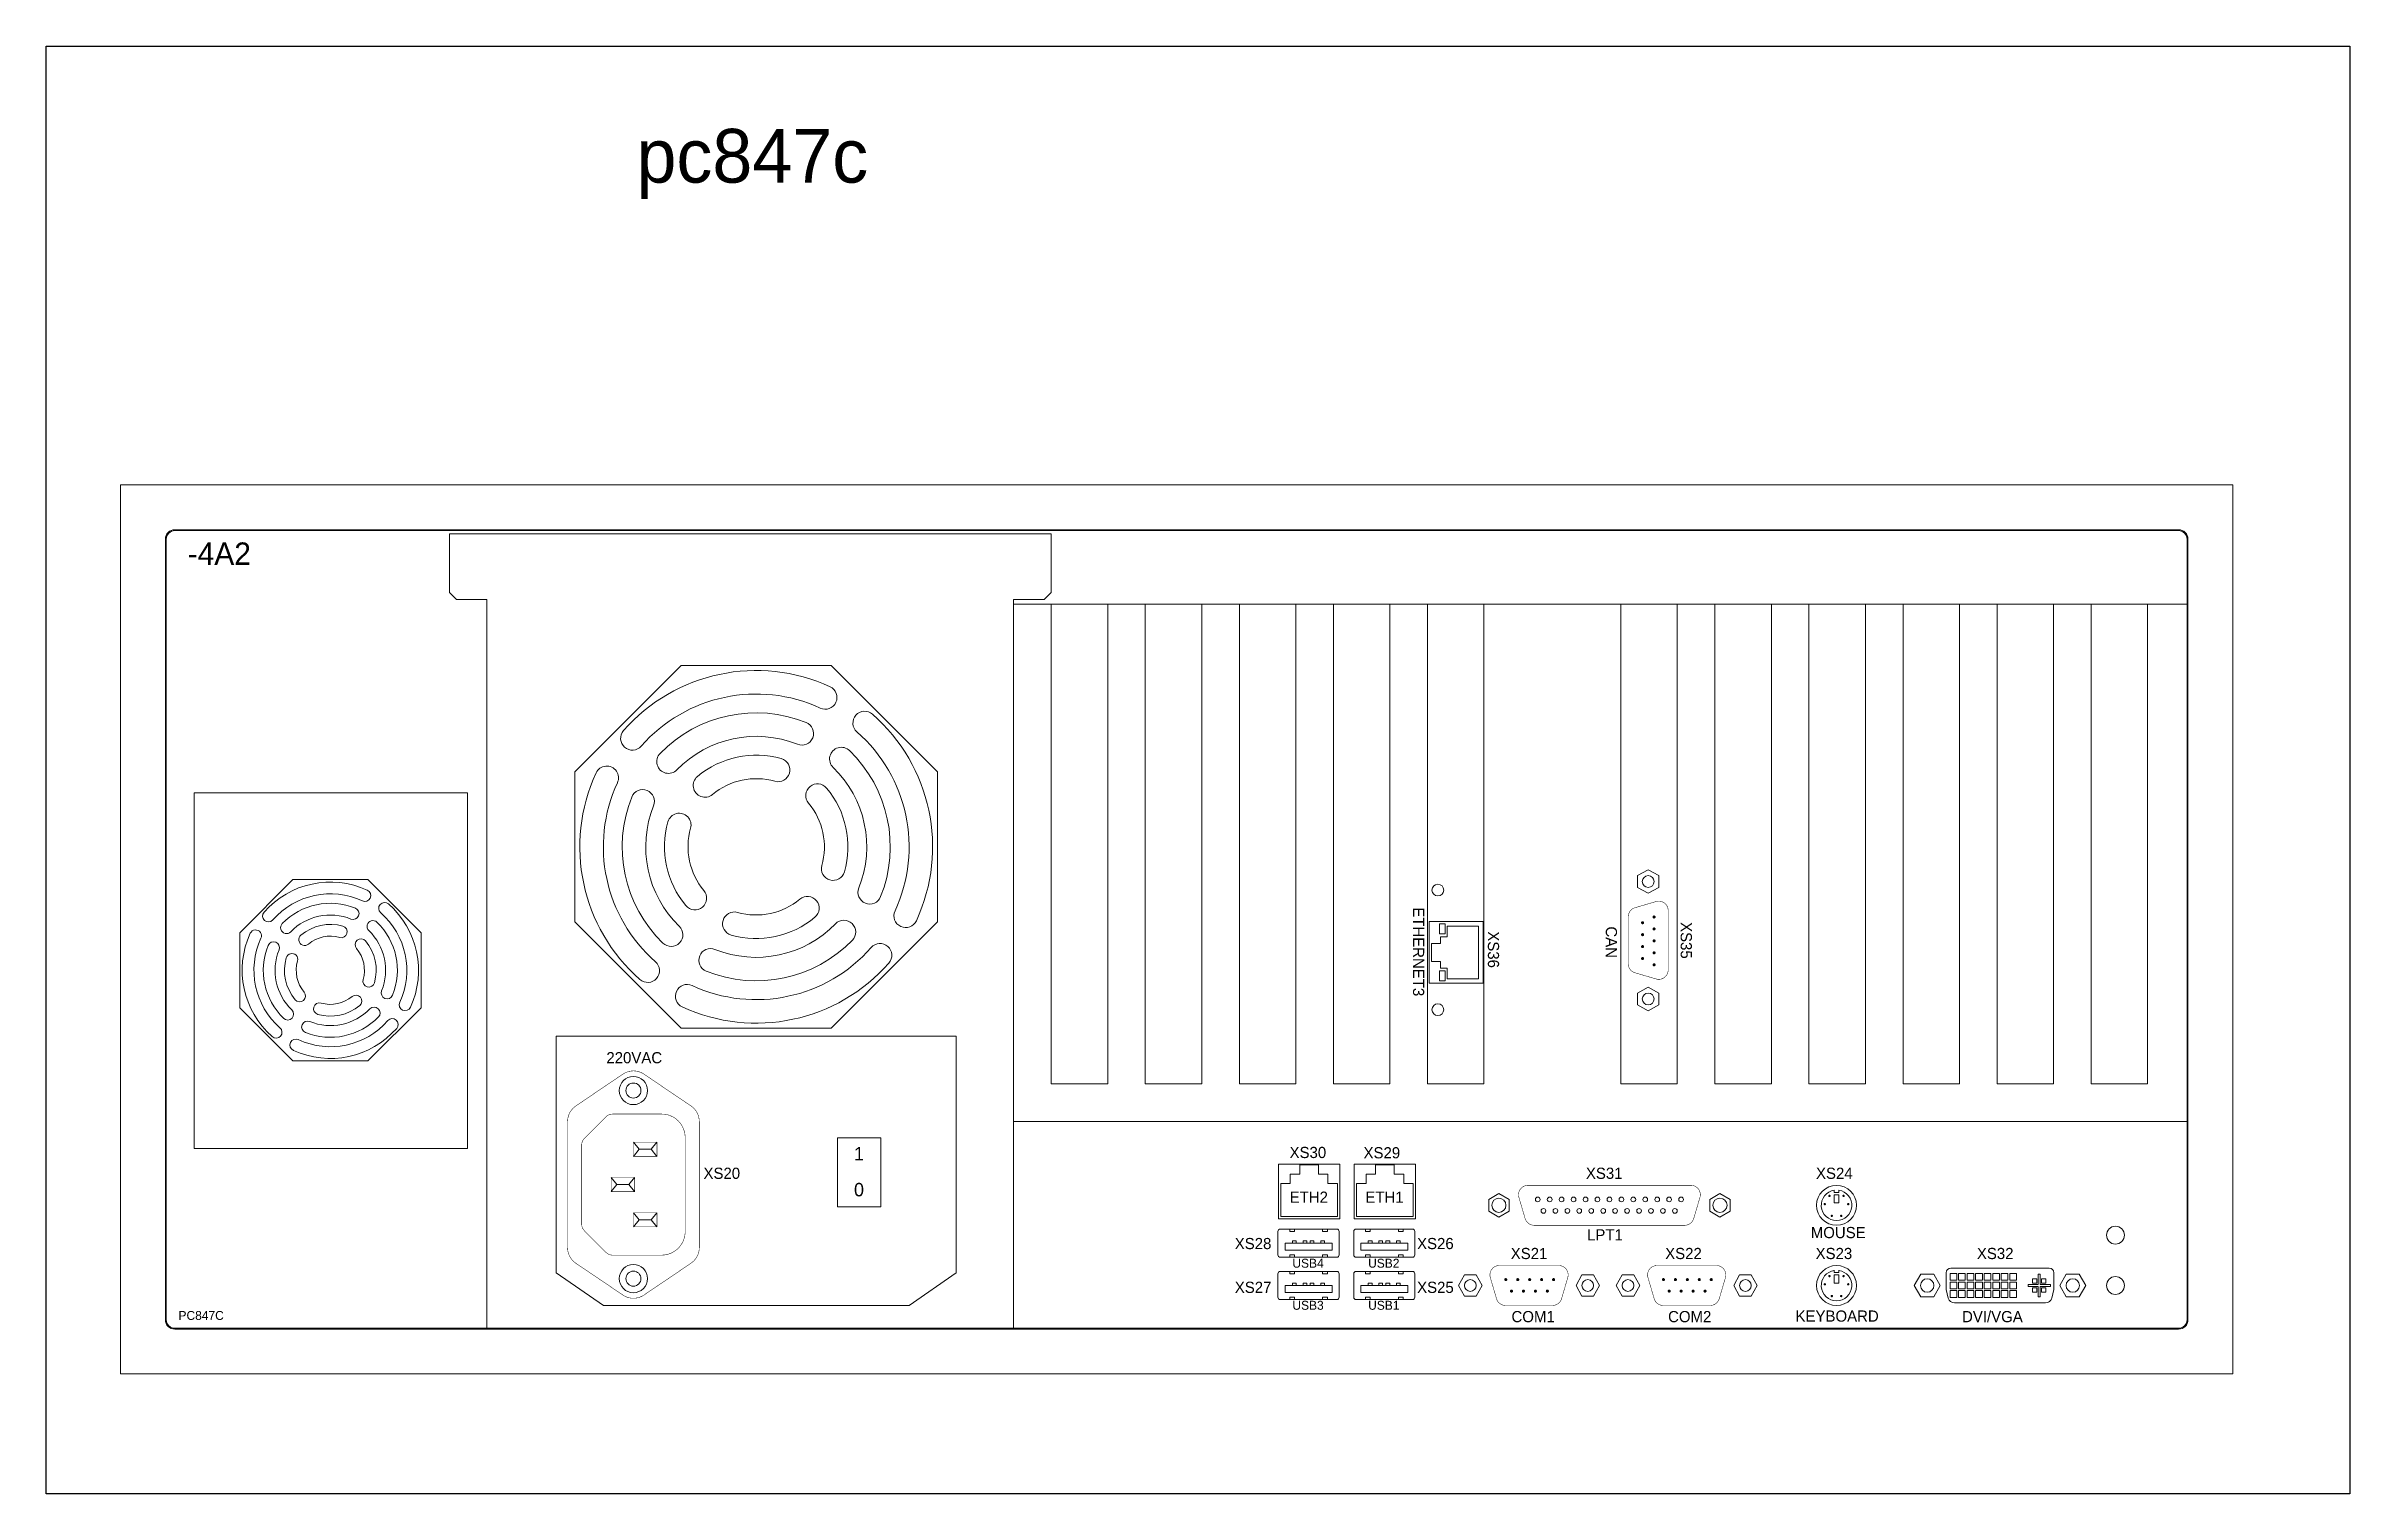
# Model space of a CAD drawing. Extents: x -2364 to 9601, y -871 to 1549.
# Drawn here: x 72 to 586, y 39 to 362 of the extents above; entities that cross this region are included whole.
import ezdxf

# ---------------------------------------------------------------- set-up
doc = ezdxf.new("R2010")
doc.units = 0
doc.layers.get('0').update_dxf_attribs({"linetype": 'CONTINUOUS'})
doc.layers.add('NRS', color=1, linetype='CONTINUOUS')

msp = doc.modelspace()

# ---------------------------------------------------------------- texts
at = {"color": 7, "lineweight": 13}
for s, height, p in [('-4A2', 5, (103.29072, 246.40327)), ('1', 3, (252.08264, 113.38367)), ('0', 3, (252.08264, 105.35981)), ('PC847C', 2, (101.249, 77.75297))]:
    msp.add_text(s, height=height, dxfattribs=at).set_placement(p)
at = {"insert": (203.50562, 343.76837), "char_height": 12, "attachment_point": 1}
msp.add_mtext_dynamic_manual_height_columns('pc847c', width=316.0494085, gutter_width=25, heights=[0], dxfattribs=at)
at = {"layer": 'NRS', "color": 7, "lineweight": 13}
for s, p in [('ETHERNET3', (376.9032, 169.92213)), ('CAN', (419.95412, 165.65325)), ('XS35', (436.67501, 166.61416)), ('XS36', (393.62409, 164.55302))]:
    msp.add_text(s, height=2.5, rotation=270, dxfattribs=at).set_placement(p)
for s, height, p in [('220VAC', 2.5, (196.79076, 135.07784)), ('XS30', 2.5, (349.34162, 113.91224)), ('XS29', 2.5, (365.85644, 113.8465)), ('XS20', 2.5, (218.47411, 109.26193)), ('XS31', 2.5, (415.51336, 109.26193)), ('XS24', 2.5, (466.89421, 109.26193)), ('ETH2', 2.5, (349.36515, 103.92385)), ('ETH1', 2.5, (366.27473, 103.92385)), ('LPT1', 2.5, (415.76944, 95.51807)), ('MOUSE', 2.5, (465.72618, 96.02302)), ('XS28', 2.5, (337.1025, 93.56899)), ('XS26', 2.5, (377.8125, 93.56899)), ('XS21', 2.5, (398.727, 91.35159)), ('XS22', 2.5, (433.21439, 91.35159)), ('XS23', 2.5, (466.80321, 91.35159)), ('XS32', 2.5, (502.81667, 91.35159)), ('USB4', 2, (349.97526, 89.4247)), ('USB2', 2, (366.88484, 89.4247)), ('XS27', 2.5, (337.11216, 83.78894)), ('XS25', 2.5, (377.82216, 83.78894)), ('USB3', 2, (349.97913, 80.02967)), ('USB1', 2, (366.88871, 80.02967)), ('COM1', 2.5, (398.90014, 77.24729)), ('COM2', 2.5, (433.86618, 77.24729)), ('KEYBOARD', 2.5, (462.32083, 77.37091)), ('DVI/VGA', 2.5, (499.50367, 77.24729))]:
    msp.add_text(s, height=height, dxfattribs=at).set_placement(p)

# ---------------------------------------------------------------- linework, layer by layer
at = {"color": 7, "lineweight": 13}
for p, q in [((98.31665, 252.14885), (98.31665, 77.79763)), ((98.31665, 252.14885), (98.31665, 251.02225)), ((98.52671, 252.14885), (98.52671, 77.79763)), ((547.84872, 254.24947), (100.41726, 254.24947)), ((547.84872, 254.03941), (100.41726, 254.03941)), ((161.72538, 240.23148), (161.72538, 253.33533)), ((161.72538, 253.33533), (296.1139, 253.33533)), ((296.1139, 240.23148), (296.1139, 253.33533)), ((549.73928, 77.79763), (549.73928, 252.14885)), ((549.94934, 77.79763), (549.94934, 252.14885)), ((163.30341, 238.69612), (161.72538, 240.23148)), ((170.12111, 238.69612), (163.30341, 238.69612)), ((170.12111, 238.69612), (170.12111, 75.90707)), ((287.71817, 237.60562), (287.71817, 238.69612)), ((287.71817, 238.69612), (294.53587, 238.69612)), ((287.71817, 237.60562), (549.73928, 237.60562)), ((287.71817, 237.60562), (287.71817, 130.47414)), ((287.71817, 237.60562), (287.71817, 130.47414)), ((287.71817, 237.60562), (287.71817, 75.90707)), ((294.53587, 238.69612), (296.1139, 240.23148)), ((296.12064, 237.60562), (296.12064, 130.47414)), ((308.72434, 237.60562), (308.72434, 130.47414)), ((308.72434, 237.60562), (308.72434, 130.47414)), ((317.12681, 237.60562), (317.12681, 130.47414)), ((329.73052, 237.60562), (329.73052, 130.47414)), ((329.73052, 237.60562), (329.73052, 130.47414)), ((338.13298, 237.60562), (338.13298, 130.47414)), ((350.73669, 237.60562), (350.73669, 130.47414)), ((350.73669, 237.60562), (350.73669, 130.47414)), ((359.13916, 237.60562), (359.13916, 130.47414)), ((525.69123, 237.60562), (366.34454, 237.60562)), ((371.74286, 237.60562), (371.74286, 130.47414)), ((371.74286, 237.60562), (371.74286, 130.47414)), ((380.14533, 237.60562), (380.14533, 130.47414)), ((392.74903, 237.60562), (392.74903, 130.47414)), ((392.74903, 237.60562), (392.74903, 130.47414)), ((423.31038, 237.60562), (423.31038, 130.47414)), ((423.31038, 237.60562), (423.31038, 130.47414)), ((435.91408, 237.60562), (435.91408, 130.47414)), ((435.91408, 237.60562), (435.91408, 130.47414)), ((435.91408, 237.60562), (435.91408, 130.47414)), ((435.91408, 237.60562), (435.91408, 130.47414)), ((444.31655, 237.60562), (444.31655, 130.47414)), ((456.92025, 237.60562), (456.92025, 130.47414)), ((456.92025, 237.60562), (456.92025, 130.47414)), ((465.32272, 237.60562), (465.32272, 130.47414)), ((477.92642, 237.60562), (477.92642, 130.47414)), ((477.92642, 237.60562), (477.92642, 130.47414)), ((486.32889, 237.60562), (486.32889, 130.47414)), ((498.9326, 237.60562), (498.9326, 130.47414)), ((498.9326, 237.60562), (498.9326, 130.47414)), ((507.33506, 237.60562), (507.33506, 130.47414)), ((519.93877, 237.60562), (519.93877, 130.47414)), ((528.34124, 237.60562), (528.34124, 130.47414)), ((540.94494, 237.60562), (540.94494, 130.47414)), ((189.75937, 200.19372), (213.47645, 223.9108)), ((213.47645, 223.9108), (247.01745, 223.9108)), ((247.01745, 223.9108), (270.73453, 200.19372)), ((189.75937, 166.65271), (189.75937, 200.19372)), ((270.73453, 200.19372), (270.73453, 166.65271)), ((114.9079, 164.23549), (126.76644, 176.09403)), ((126.76644, 176.09403), (143.53694, 176.09403)), ((143.53694, 176.09403), (155.39548, 164.23549)), ((427.06157, 176.9855), (429.42215, 178.29694)), ((427.06157, 174.36262), (427.06157, 176.9855)), ((429.42215, 178.29694), (431.78274, 176.9855)), ((431.78274, 176.9855), (431.78274, 174.36262)), ((429.42215, 173.05119), (427.06157, 174.36262)), ((431.78274, 174.36262), (429.42215, 173.05119)), ((213.47645, 142.93564), (189.75937, 166.65271)), ((270.73453, 166.65271), (247.01745, 142.93564)), ((380.53844, 166.72078), (380.53844, 152.97078)), ((392.53844, 166.72078), (380.53844, 166.72078)), ((382.83559, 163.97078), (382.83559, 166.22078)), ((382.83559, 166.22078), (384.08559, 166.22078)), ((384.08559, 166.22078), (384.08559, 163.97078)), ((384.53844, 165.72078), (384.53844, 163.34578)), ((391.53844, 165.72078), (384.53844, 165.72078)), ((391.53844, 165.72078), (391.53844, 153.97078)), ((392.53844, 166.72078), (392.53844, 152.97078)), ((114.9079, 147.46499), (114.9079, 164.23549)), ((155.39548, 164.23549), (155.39548, 147.46499)), ((381.03844, 161.84578), (381.03844, 157.84578)), ((381.03844, 161.84578), (383.03844, 161.84578)), ((384.08559, 163.97078), (382.83559, 163.97078)), ((383.03844, 163.34578), (384.53844, 163.34578)), ((383.03844, 163.34578), (383.03844, 161.84578)), ((381.03844, 157.84578), (383.03844, 157.84578)), ((384.08559, 155.72078), (382.83559, 155.72078)), ((382.83559, 155.72078), (382.83559, 153.47078)), ((383.03844, 157.84578), (383.03844, 156.34578)), ((383.03844, 156.34578), (384.53844, 156.34578)), ((384.08559, 153.47078), (384.08559, 155.72078)), ((384.53844, 156.34578), (384.53844, 153.97078)), ((392.53844, 152.97078), (380.53844, 152.97078)), ((382.83559, 153.47078), (384.08559, 153.47078)), ((391.53844, 153.97078), (384.53844, 153.97078)), ((427.06157, 150.75675), (429.42215, 152.06818)), ((427.06157, 148.13387), (427.06157, 150.75675)), ((429.42215, 152.06818), (431.78274, 150.75675)), ((431.78274, 150.75675), (431.78274, 148.13387)), ((126.76644, 135.60645), (114.9079, 147.46499)), ((155.39548, 147.46499), (143.53694, 135.60645)), ((429.42215, 146.82243), (427.06157, 148.13387)), ((431.78274, 148.13387), (429.42215, 146.82243)), ((185.60884, 88.25397), (185.60884, 141.14425)), ((274.88507, 141.14425), (185.60884, 141.14425)), ((247.01745, 142.93564), (213.47645, 142.93564)), ((274.88507, 88.25397), (274.88507, 141.14425)), ((143.53694, 135.60645), (126.76644, 135.60645)), ((308.72434, 130.47414), (296.12064, 130.47414)), ((329.73052, 130.47414), (317.12681, 130.47414)), ((350.73669, 130.47414), (338.13298, 130.47414)), ((371.74286, 130.47414), (359.13916, 130.47414)), ((392.74903, 130.47414), (380.14533, 130.47414)), ((435.91408, 130.47414), (423.31038, 130.47414)), ((456.92025, 130.47414), (444.31655, 130.47414)), ((477.92642, 130.47414), (465.32272, 130.47414)), ((498.9326, 130.47414), (486.32889, 130.47414)), ((519.93877, 130.47414), (507.33506, 130.47414)), ((540.94494, 130.47414), (528.34124, 130.47414)), ((549.73928, 122.07168), (287.71817, 122.07168)), ((202.82846, 117.43973), (204.12517, 115.86426)), ((204.12517, 115.86426), (202.82846, 114.2888)), ((206.78329, 115.86426), (204.12517, 115.86426)), ((208.08, 117.43973), (206.78329, 115.86426)), ((206.78329, 115.86426), (208.08, 114.2888)), ((197.83949, 109.56241), (199.1362, 107.98695)), ((203.09104, 109.56241), (201.79432, 107.98695)), ((346.88371, 112.53785), (346.88371, 100.34208)), ((346.88371, 112.53785), (360.53772, 112.53785)), ((347.40886, 100.86723), (347.40886, 108.21939)), ((347.40886, 108.21939), (349.50948, 108.21939)), ((349.50948, 108.21939), (349.50948, 110.32001)), ((349.50948, 110.32001), (351.61009, 110.32001)), ((351.61009, 112.42063), (355.81133, 112.42063)), ((351.61009, 110.32001), (351.61009, 112.42063)), ((355.81133, 112.42063), (355.81133, 110.32001)), ((355.81133, 110.32001), (357.91195, 110.32001)), ((357.91195, 110.32001), (357.91195, 108.21939)), ((357.91195, 108.21939), (360.01256, 108.21939)), ((360.01256, 108.21939), (360.01256, 100.86723)), ((360.53772, 100.34208), (360.53772, 112.53785)), ((363.79329, 112.53785), (363.79329, 100.34208)), ((363.79329, 112.53785), (377.4473, 112.53785)), ((364.31844, 108.21939), (366.41906, 108.21939)), ((364.31844, 100.86723), (364.31844, 108.21939)), ((366.41906, 110.32001), (368.51967, 110.32001)), ((366.41906, 108.21939), (366.41906, 110.32001)), ((368.51967, 110.32001), (368.51967, 112.42063)), ((368.51967, 112.42063), (372.72091, 112.42063)), ((372.72091, 112.42063), (372.72091, 110.32001)), ((372.72091, 110.32001), (374.82153, 110.32001)), ((374.82153, 110.32001), (374.82153, 108.21939)), ((374.82153, 108.21939), (376.92214, 108.21939)), ((376.92214, 108.21939), (376.92214, 100.86723)), ((377.4473, 100.34208), (377.4473, 112.53785)), ((199.1362, 107.98695), (197.83949, 106.41149)), ((201.79432, 107.98695), (199.1362, 107.98695)), ((201.79432, 107.98695), (203.09104, 106.41149)), ((393.8071, 104.67339), (396.08108, 105.98628)), ((393.8071, 102.04762), (393.8071, 104.67339)), ((396.08108, 105.98628), (398.35507, 104.67339)), ((398.35507, 104.67339), (398.35507, 102.04762)), ((443.1716, 104.67339), (445.44558, 105.98628)), ((443.1716, 102.04762), (443.1716, 104.67339)), ((445.44558, 105.98628), (447.71957, 104.67339)), ((447.71957, 104.67339), (447.71957, 102.04762)), ((470.95079, 106.77024), (470.95079, 106.24567)), ((470.95079, 106.24567), (471.99994, 106.24567)), ((470.95079, 103.88508), (470.95079, 105.72109)), ((470.95079, 105.72109), (471.99994, 105.72109)), ((471.99994, 103.88508), (470.95079, 103.88508)), ((471.99994, 106.24567), (471.99994, 106.77024)), ((471.99994, 105.72109), (471.99994, 103.88508)), ((202.82846, 101.6851), (204.12517, 100.10963)), ((204.12517, 100.10963), (202.82846, 98.53417)), ((206.78329, 100.10963), (204.12517, 100.10963)), ((208.08, 101.6851), (206.78329, 100.10963)), ((206.78329, 100.10963), (208.08, 98.53417)), ((346.88371, 100.34208), (360.53772, 100.34208)), ((347.27382, 98.05488), (359.87854, 98.05488)), ((360.01256, 100.86723), (347.40886, 100.86723)), ((349.37461, 97.52969), (349.37461, 98.05488)), ((350.425, 97.52969), (350.425, 98.05488)), ((356.72736, 98.05488), (356.72736, 97.52969)), ((357.77775, 98.05488), (357.77775, 97.52969)), ((363.79329, 100.34208), (377.4473, 100.34208)), ((364.1834, 98.05488), (376.78812, 98.05488)), ((376.92214, 100.86723), (364.31844, 100.86723)), ((366.28419, 97.52969), (366.28419, 98.05488)), ((367.33458, 97.52969), (367.33458, 98.05488)), ((373.63694, 98.05488), (373.63694, 97.52969)), ((374.68733, 98.05488), (374.68733, 97.52969)), ((396.08108, 100.73473), (393.8071, 102.04762)), ((398.35507, 102.04762), (396.08108, 100.73473)), ((445.44558, 100.73473), (443.1716, 102.04762)), ((447.71957, 102.04762), (445.44558, 100.73473)), ((346.74862, 92.27772), (346.74862, 97.52969)), ((358.82815, 94.9037), (348.32421, 94.9037)), ((348.32421, 94.9037), (348.32421, 93.32811)), ((348.32421, 93.32811), (358.82815, 93.32811)), ((349.37461, 97.52969), (350.425, 97.52969)), ((350.84516, 95.4289), (350.00484, 95.4289)), ((350.00484, 95.4289), (350.00484, 94.9037)), ((350.84516, 95.4289), (350.84516, 94.9037)), ((353.20854, 95.4289), (352.36823, 95.4289)), ((352.36823, 95.4289), (352.36823, 94.9037)), ((353.20854, 95.4289), (353.20854, 94.9037)), ((353.94382, 94.9037), (353.94382, 95.4289)), ((354.78413, 95.4289), (353.94382, 95.4289)), ((354.78413, 94.9037), (354.78413, 95.4289)), ((356.3072, 94.9037), (356.3072, 95.4289)), ((357.14752, 95.4289), (356.3072, 95.4289)), ((356.72736, 97.52969), (357.77775, 97.52969)), ((357.14752, 94.9037), (357.14752, 95.4289)), ((358.82815, 93.32811), (358.82815, 94.9037)), ((360.40373, 97.52969), (360.40373, 92.27772)), ((363.6582, 92.27772), (363.6582, 97.52969)), ((365.23379, 94.9037), (365.23379, 93.32811)), ((375.73773, 94.9037), (365.23379, 94.9037)), ((365.23379, 93.32811), (375.73773, 93.32811)), ((366.28419, 97.52969), (367.33458, 97.52969)), ((367.75474, 95.4289), (366.91442, 95.4289)), ((366.91442, 95.4289), (366.91442, 94.9037)), ((367.75474, 95.4289), (367.75474, 94.9037)), ((370.11812, 95.4289), (369.27781, 95.4289)), ((369.27781, 95.4289), (369.27781, 94.9037)), ((370.11812, 95.4289), (370.11812, 94.9037)), ((370.8534, 94.9037), (370.8534, 95.4289)), ((371.69371, 95.4289), (370.8534, 95.4289)), ((371.69371, 94.9037), (371.69371, 95.4289)), ((373.21678, 94.9037), (373.21678, 95.4289)), ((374.0571, 95.4289), (373.21678, 95.4289)), ((373.63694, 97.52969), (374.68733, 97.52969)), ((374.0571, 94.9037), (374.0571, 95.4289)), ((375.73773, 93.32811), (375.73773, 94.9037)), ((377.31331, 97.52969), (377.31331, 92.27772)), ((185.60884, 88.25397), (196.11192, 80.94855)), ((274.88507, 88.25397), (264.38198, 80.94855)), ((346.74862, 82.82418), (346.74862, 88.07615)), ((359.87854, 91.75252), (347.27382, 91.75252)), ((347.27382, 88.60134), (359.87854, 88.60134)), ((349.37461, 91.75252), (349.37461, 92.27772)), ((350.425, 92.27772), (349.37461, 92.27772)), ((349.37461, 88.07615), (349.37461, 88.60134)), ((349.37461, 88.07615), (350.425, 88.07615)), ((350.425, 91.75252), (350.425, 92.27772)), ((350.425, 88.07615), (350.425, 88.60134)), ((357.77775, 92.27772), (356.72736, 92.27772)), ((356.72736, 92.27772), (356.72736, 91.75252)), ((356.72736, 88.60134), (356.72736, 88.07615)), ((356.72736, 88.07615), (357.77775, 88.07615)), ((357.77775, 92.27772), (357.77775, 91.75252)), ((357.77775, 88.60134), (357.77775, 88.07615)), ((360.40373, 88.07615), (360.40373, 82.82418)), ((363.6582, 82.82418), (363.6582, 88.07615)), ((376.78812, 91.75252), (364.1834, 91.75252)), ((364.1834, 88.60134), (376.78812, 88.60134)), ((366.28419, 91.75252), (366.28419, 92.27772)), ((367.33458, 92.27772), (366.28419, 92.27772)), ((366.28419, 88.07615), (366.28419, 88.60134)), ((366.28419, 88.07615), (367.33458, 88.07615)), ((367.33458, 91.75252), (367.33458, 92.27772)), ((367.33458, 88.07615), (367.33458, 88.60134)), ((373.63694, 92.27772), (373.63694, 91.75252)), ((374.68733, 92.27772), (373.63694, 92.27772)), ((373.63694, 88.60134), (373.63694, 88.07615)), ((373.63694, 88.07615), (374.68733, 88.07615)), ((374.68733, 92.27772), (374.68733, 91.75252)), ((374.68733, 88.60134), (374.68733, 88.07615)), ((377.31331, 88.07615), (377.31331, 82.82418)), ((387.07739, 85.45017), (388.38883, 87.81075)), ((388.38883, 87.81075), (391.0117, 87.81075)), ((391.0117, 87.81075), (392.32314, 85.45017)), ((413.30614, 85.45017), (414.61758, 87.81075)), ((414.61758, 87.81075), (417.24046, 87.81075)), ((417.24046, 87.81075), (418.5519, 85.45017)), ((422.2847, 85.45017), (423.59613, 87.81075)), ((423.59613, 87.81075), (426.21901, 87.81075)), ((426.21901, 87.81075), (427.53045, 85.45017)), ((448.51345, 85.45017), (449.82489, 87.81075)), ((449.82489, 87.81075), (452.44776, 87.81075)), ((452.44776, 87.81075), (453.7592, 85.45017)), ((470.95079, 88.8599), (470.95079, 88.33533)), ((470.95079, 88.33533), (471.99994, 88.33533)), ((470.95079, 87.81075), (471.99994, 87.81075)), ((470.95079, 85.97474), (470.95079, 87.81075)), ((471.99994, 88.33533), (471.99994, 88.8599)), ((471.99994, 87.81075), (471.99994, 85.97474)), ((490.28783, 87.95017), (488.84445, 85.45017)), ((493.17458, 87.95017), (490.28783, 87.95017)), ((494.61796, 85.45017), (493.17458, 87.95017)), ((495.98121, 84.59017), (495.98121, 88.31017)), ((496.82121, 86.60517), (496.82121, 88.10517)), ((496.82121, 88.10517), (498.32121, 88.10517)), ((496.98121, 89.31017), (518.98121, 89.31017)), ((498.32121, 86.60517), (498.32121, 88.10517)), ((498.72621, 86.60517), (498.72621, 88.10517)), ((498.72621, 88.10517), (500.22621, 88.10517)), ((500.22621, 86.60517), (500.22621, 88.10517)), ((500.63121, 86.60517), (500.63121, 88.10517)), ((500.63121, 88.10517), (502.13121, 88.10517)), ((502.13121, 86.60517), (502.13121, 88.10517)), ((502.53621, 86.60517), (502.53621, 88.10517)), ((502.53621, 88.10517), (504.03621, 88.10517)), ((504.03621, 86.60517), (504.03621, 88.10517)), ((504.44121, 86.60517), (504.44121, 88.10517)), ((504.44121, 88.10517), (505.94121, 88.10517)), ((505.94121, 86.60517), (505.94121, 88.10517)), ((506.34621, 86.60517), (506.34621, 88.10517)), ((506.34621, 88.10517), (507.84621, 88.10517)), ((507.84621, 86.60517), (507.84621, 88.10517)), ((508.25121, 86.60517), (508.25121, 88.10517)), ((508.25121, 88.10517), (509.75121, 88.10517)), ((509.75121, 86.60517), (509.75121, 88.10517)), ((510.15621, 86.60517), (510.15621, 88.10517)), ((510.15621, 88.10517), (511.65621, 88.10517)), ((511.65621, 86.60517), (511.65621, 88.10517)), ((516.48121, 85.70017), (516.48121, 87.95017)), ((516.48121, 87.95017), (516.98121, 87.95017)), ((516.98121, 85.70017), (516.98121, 87.95017)), ((519.98121, 84.59017), (519.98121, 88.31017)), ((521.34445, 85.45017), (522.78783, 87.95017)), ((522.78783, 87.95017), (525.67458, 87.95017)), ((525.67458, 87.95017), (527.11796, 85.45017)), ((358.82815, 85.45017), (348.32421, 85.45017)), ((348.32421, 85.45017), (348.32421, 83.87458)), ((348.32421, 83.87458), (358.82815, 83.87458)), ((349.37461, 82.29899), (349.37461, 82.82418)), ((350.425, 82.82418), (349.37461, 82.82418)), ((350.84516, 85.97536), (350.00484, 85.97536)), ((350.00484, 85.97536), (350.00484, 85.45017)), ((350.425, 82.29899), (350.425, 82.82418)), ((350.84516, 85.97536), (350.84516, 85.45017)), ((353.20854, 85.97536), (352.36823, 85.97536)), ((352.36823, 85.97536), (352.36823, 85.45017)), ((353.20854, 85.97536), (353.20854, 85.45017)), ((353.94382, 85.45017), (353.94382, 85.97536)), ((354.78413, 85.97536), (353.94382, 85.97536)), ((354.78413, 85.45017), (354.78413, 85.97536)), ((356.3072, 85.45017), (356.3072, 85.97536)), ((357.14752, 85.97536), (356.3072, 85.97536)), ((357.77775, 82.82418), (356.72736, 82.82418)), ((356.72736, 82.82418), (356.72736, 82.29899)), ((357.14752, 85.45017), (357.14752, 85.97536)), ((357.77775, 82.82418), (357.77775, 82.29899)), ((358.82815, 83.87458), (358.82815, 85.45017)), ((375.73773, 85.45017), (365.23379, 85.45017)), ((365.23379, 85.45017), (365.23379, 83.87458)), ((365.23379, 83.87458), (375.73773, 83.87458)), ((366.28419, 82.29899), (366.28419, 82.82418)), ((367.33458, 82.82418), (366.28419, 82.82418)), ((367.75474, 85.97536), (366.91442, 85.97536)), ((366.91442, 85.97536), (366.91442, 85.45017)), ((367.33458, 82.29899), (367.33458, 82.82418)), ((367.75474, 85.97536), (367.75474, 85.45017)), ((369.27781, 85.97536), (369.27781, 85.45017)), ((370.11812, 85.97536), (369.27781, 85.97536)), ((370.11812, 85.97536), (370.11812, 85.45017)), ((370.8534, 85.45017), (370.8534, 85.97536)), ((371.69371, 85.97536), (370.8534, 85.97536)), ((371.69371, 85.45017), (371.69371, 85.97536)), ((373.21678, 85.45017), (373.21678, 85.97536)), ((374.0571, 85.97536), (373.21678, 85.97536)), ((374.68733, 82.82418), (373.63694, 82.82418)), ((373.63694, 82.82418), (373.63694, 82.29899)), ((374.0571, 85.45017), (374.0571, 85.97536)), ((374.68733, 82.82418), (374.68733, 82.29899)), ((375.73773, 83.87458), (375.73773, 85.45017)), ((388.38883, 83.08958), (387.07739, 85.45017)), ((391.0117, 83.08958), (388.38883, 83.08958)), ((392.32314, 85.45017), (391.0117, 83.08958)), ((414.61758, 83.08958), (413.30614, 85.45017)), ((417.24046, 83.08958), (414.61758, 83.08958)), ((418.5519, 85.45017), (417.24046, 83.08958)), ((423.59613, 83.08958), (422.2847, 85.45017)), ((426.21901, 83.08958), (423.59613, 83.08958)), ((427.53045, 85.45017), (426.21901, 83.08958)), ((449.82489, 83.08958), (448.51345, 85.45017)), ((452.44776, 83.08958), (449.82489, 83.08958)), ((453.7592, 85.45017), (452.44776, 83.08958)), ((471.99994, 85.97474), (470.95079, 85.97474)), ((488.84445, 85.45017), (490.28783, 82.95017)), ((490.28783, 82.95017), (493.17458, 82.95017)), ((493.17458, 82.95017), (494.61796, 85.45017)), ((495.98121, 84.59017), (496.38932, 82.61582)), ((496.82121, 86.60517), (498.32121, 86.60517)), ((496.82121, 84.70017), (496.82121, 86.20017)), ((496.82121, 86.20017), (498.32121, 86.20017)), ((496.82121, 84.70017), (498.32121, 84.70017)), ((496.82121, 84.29517), (496.82121, 82.79517)), ((496.82121, 84.29517), (498.32121, 84.29517)), ((496.82121, 82.79517), (498.32121, 82.79517)), ((498.32121, 84.70017), (498.32121, 86.20017)), ((498.32121, 84.29517), (498.32121, 82.79517)), ((498.72621, 86.60517), (500.22621, 86.60517)), ((498.72621, 86.20017), (500.22621, 86.20017)), ((498.72621, 84.70017), (498.72621, 86.20017)), ((498.72621, 84.70017), (500.22621, 84.70017)), ((498.72621, 84.29517), (500.22621, 84.29517)), ((498.72621, 84.29517), (498.72621, 82.79517)), ((498.72621, 82.79517), (500.22621, 82.79517)), ((500.22621, 84.70017), (500.22621, 86.20017)), ((500.22621, 84.29517), (500.22621, 82.79517)), ((500.63121, 86.60517), (502.13121, 86.60517)), ((500.63121, 86.20017), (502.13121, 86.20017)), ((500.63121, 84.70017), (500.63121, 86.20017)), ((500.63121, 84.70017), (502.13121, 84.70017)), ((500.63121, 84.29517), (502.13121, 84.29517)), ((500.63121, 84.29517), (500.63121, 82.79517)), ((500.63121, 82.79517), (502.13121, 82.79517)), ((502.13121, 84.70017), (502.13121, 86.20017)), ((502.13121, 84.29517), (502.13121, 82.79517)), ((502.53621, 86.60517), (504.03621, 86.60517)), ((502.53621, 86.20017), (504.03621, 86.20017)), ((502.53621, 84.70017), (502.53621, 86.20017)), ((502.53621, 84.70017), (504.03621, 84.70017)), ((502.53621, 84.29517), (504.03621, 84.29517)), ((502.53621, 84.29517), (502.53621, 82.79517)), ((502.53621, 82.79517), (504.03621, 82.79517)), ((504.03621, 84.70017), (504.03621, 86.20017)), ((504.03621, 84.29517), (504.03621, 82.79517)), ((504.44121, 86.60517), (505.94121, 86.60517)), ((504.44121, 86.20017), (505.94121, 86.20017)), ((504.44121, 84.70017), (504.44121, 86.20017)), ((504.44121, 84.70017), (505.94121, 84.70017)), ((504.44121, 84.29517), (505.94121, 84.29517)), ((504.44121, 84.29517), (504.44121, 82.79517)), ((504.44121, 82.79517), (505.94121, 82.79517)), ((505.94121, 84.70017), (505.94121, 86.20017)), ((505.94121, 84.29517), (505.94121, 82.79517)), ((506.34621, 86.60517), (507.84621, 86.60517)), ((506.34621, 86.20017), (507.84621, 86.20017)), ((506.34621, 84.70017), (506.34621, 86.20017)), ((506.34621, 84.70017), (507.84621, 84.70017)), ((506.34621, 84.29517), (507.84621, 84.29517)), ((506.34621, 84.29517), (506.34621, 82.79517)), ((506.34621, 82.79517), (507.84621, 82.79517)), ((507.84621, 84.70017), (507.84621, 86.20017)), ((507.84621, 84.29517), (507.84621, 82.79517)), ((508.25121, 86.60517), (509.75121, 86.60517)), ((508.25121, 86.20017), (509.75121, 86.20017)), ((508.25121, 84.70017), (508.25121, 86.20017)), ((508.25121, 84.70017), (509.75121, 84.70017)), ((508.25121, 84.29517), (509.75121, 84.29517)), ((508.25121, 84.29517), (508.25121, 82.79517)), ((508.25121, 82.79517), (509.75121, 82.79517)), ((509.75121, 84.70017), (509.75121, 86.20017)), ((509.75121, 84.29517), (509.75121, 82.79517)), ((510.15621, 86.60517), (511.65621, 86.60517)), ((510.15621, 86.20017), (511.65621, 86.20017)), ((510.15621, 84.70017), (510.15621, 86.20017)), ((510.15621, 84.70017), (511.65621, 84.70017)), ((510.15621, 84.29517), (511.65621, 84.29517)), ((510.15621, 84.29517), (510.15621, 82.79517)), ((510.15621, 82.79517), (511.65621, 82.79517)), ((511.65621, 84.70017), (511.65621, 86.20017)), ((511.65621, 84.29517), (511.65621, 82.79517)), ((514.23121, 85.70017), (516.48121, 85.70017)), ((514.23121, 85.20017), (514.23121, 85.70017)), ((514.23121, 85.20017), (516.48121, 85.20017)), ((515.23121, 85.95017), (515.23121, 86.95017)), ((515.23121, 86.95017), (516.23121, 86.95017)), ((515.23121, 85.95017), (516.23121, 85.95017)), ((515.23121, 84.95017), (516.23121, 84.95017)), ((515.23121, 84.95017), (515.23121, 83.95017)), ((515.23121, 83.95017), (516.23121, 83.95017)), ((516.23121, 85.95017), (516.23121, 86.95017)), ((516.23121, 84.95017), (516.23121, 83.95017)), ((516.48121, 82.95017), (516.48121, 85.20017)), ((516.48121, 82.95017), (516.98121, 82.95017)), ((516.98121, 85.70017), (519.23121, 85.70017)), ((516.98121, 85.20017), (519.23121, 85.20017)), ((516.98121, 82.95017), (516.98121, 85.20017)), ((517.23121, 85.95017), (517.23121, 86.95017)), ((517.23121, 86.95017), (518.23121, 86.95017)), ((517.23121, 85.95017), (518.23121, 85.95017)), ((517.23121, 84.95017), (517.23121, 83.95017)), ((517.23121, 84.95017), (518.23121, 84.95017)), ((517.23121, 83.95017), (518.23121, 83.95017)), ((518.23121, 85.95017), (518.23121, 86.95017)), ((518.23121, 84.95017), (518.23121, 83.95017)), ((519.23121, 85.20017), (519.23121, 85.70017)), ((519.98121, 84.59017), (519.57309, 82.61582)), ((522.78783, 82.95017), (521.34445, 85.45017)), ((525.67458, 82.95017), (522.78783, 82.95017)), ((527.11796, 85.45017), (525.67458, 82.95017)), ((196.11192, 80.94855), (264.38198, 80.94855)), ((359.87854, 82.29899), (347.27382, 82.29899)), ((376.78812, 82.29899), (364.1834, 82.29899)), ((497.81235, 81.59017), (518.15007, 81.59017)), ((100.41726, 75.90707), (547.84872, 75.90707)), ((100.41726, 75.69701), (547.84872, 75.69701))]:
    msp.add_line(p, q, dxfattribs=at)
msp.add_lwpolyline([(71.67673, 362.27253), (586.11377, 362.27253), (586.11377, 38.89503), (71.67673, 38.89503)], close=True)
for points in [[(88.31665, 264.24947), (559.94934, 264.24947), (559.94934, 65.69701), (88.31665, 65.69701)], [(104.7659, 195.48936), (165.75276, 195.48936), (165.75276, 116.01355), (104.7659, 116.01355)], [(248.38343, 118.45138), (258.10707, 118.45138), (258.10707, 103.03711), (248.38343, 103.03711)]]:
    msp.add_lwpolyline(points, close=True, dxfattribs=at)
for points, const_width in [([(433.88104, 169.19771), (433.88104, 155.92166, -0.500705616), (431.19067, 153.90862), (426.4695, 155.2972, -0.332706414), (424.96326, 157.31024), (424.96326, 167.80913, -0.332706414), (426.4695, 169.82217), (431.19067, 171.21075, -0.500705616)], 0.10492), ([(427.99747, 166.47345, 1), (428.33984, 166.47345, 1)], 0.34237), ([(430.56125, 167.75161, 1), (430.90362, 167.75161, 1)], 0.34237), ([(430.56125, 165.08383, 1), (430.90362, 165.08383, 1)], 0.34237), ([(427.99747, 163.80567, 1), (428.33984, 163.80567, 1)], 0.34237), ([(427.99747, 161.13788, 1), (428.33984, 161.13788, 1)], 0.34237), ([(430.56125, 162.41604, 1), (430.90362, 162.41604, 1)], 0.34237), ([(430.56125, 159.74826, 1), (430.90362, 159.74826, 1)], 0.34237), ([(427.99747, 158.4701, 1), (428.33984, 158.4701, 1)], 0.34237), ([(430.56125, 157.08048, 1), (430.90362, 157.08048, 1)], 0.34237), ([(217.53278, 122.0711), (217.53278, 93.9028, -0.248970266), (215.68553, 90.42299), (205.18245, 83.31796, -0.306467457), (200.47447, 83.31796), (189.97138, 90.42299, -0.248970266), (188.12414, 93.9028), (188.12414, 122.0711, -0.248970266), (189.97138, 125.55091), (200.47447, 132.65594, -0.306467457), (205.18245, 132.65594), (215.68553, 125.55091, -0.248970266)], 0.10503), ([(214.38185, 118.49003), (214.38185, 97.48386, -0.414213562), (209.13031, 92.23232), (198.19217, 92.23232, -0.198912367), (196.70681, 92.84758), (191.89032, 97.66407, -0.198912367), (191.27506, 99.14943), (191.27506, 116.82447, -0.198912367), (191.89032, 118.30983), (196.70681, 123.12632, -0.198912367), (198.19217, 123.74158), (209.13031, 123.74158, -0.414213562)], 0.10503), ([(402.56458, 107.82432), (438.96209, 107.82432, -0.500705616), (440.97735, 105.13098), (439.58723, 100.40459, -0.332706414), (437.57197, 98.89669), (403.95469, 98.89669, -0.332706414), (401.93943, 100.40459), (400.54932, 105.13098, -0.500705616)], 0.10503), ([(468.72135, 103.62279, 1), (468.98364, 103.62279, 1)], 0.26229), ([(469.7705, 105.4588, 1), (470.03279, 105.4588, 1)], 0.26229), ([(472.91795, 105.4588, 1), (473.18024, 105.4588, 1)], 0.26229), ([(473.9671, 103.62279, 1), (474.22939, 103.62279, 1)], 0.26229), ([(470.29508, 100.99992, 1), (470.55736, 100.99992, 1)], 0.26229), ([(472.39338, 100.99992, 1), (472.65566, 100.99992, 1)], 0.26229), ([(396.17661, 89.90905), (409.45267, 89.90905, -0.500705616), (411.46571, 87.21868), (410.07713, 82.49751, -0.332706414), (408.06409, 80.99128), (397.5652, 80.99128, -0.332706414), (395.55216, 82.49751), (394.16358, 87.21868, -0.500705616)], 0.10492), ([(431.38392, 89.90905), (444.65998, 89.90905, -0.500705616), (446.67301, 87.21868), (445.28443, 82.49751, -0.332706414), (443.2714, 80.99128), (432.7725, 80.99128, -0.332706414), (430.75946, 82.49751), (429.37088, 87.21868, -0.500705616)], 0.10492), ([(469.7705, 87.54847, 1), (470.03279, 87.54847, 1)], 0.26229), ([(472.91795, 87.54847, 1), (473.18024, 87.54847, 1)], 0.26229), ([(397.62272, 86.58926, 1), (397.62272, 86.93163, 1)], 0.34237), ([(398.90088, 84.02548, 1), (398.90088, 84.36785, 1)], 0.34237), ([(400.2905, 86.58926, 1), (400.2905, 86.93163, 1)], 0.34237), ([(401.56866, 84.02548, 1), (401.56866, 84.36785, 1)], 0.34237), ([(402.95828, 86.58926, 1), (402.95828, 86.93163, 1)], 0.34237), ([(404.23644, 84.02548, 1), (404.23644, 84.36785, 1)], 0.34237), ([(405.62607, 86.58926, 1), (405.62607, 86.93163, 1)], 0.34237), ([(406.90423, 84.02548, 1), (406.90423, 84.36785, 1)], 0.34237), ([(408.29385, 86.58926, 1), (408.29385, 86.93163, 1)], 0.34237), ([(432.83002, 86.58926, 1), (432.83002, 86.93163, 1)], 0.34237), ([(434.10818, 84.02548, 1), (434.10818, 84.36785, 1)], 0.34237), ([(435.4978, 86.58926, 1), (435.4978, 86.93163, 1)], 0.34237), ([(436.77596, 84.02548, 1), (436.77596, 84.36785, 1)], 0.34237), ([(438.16559, 86.58926, 1), (438.16559, 86.93163, 1)], 0.34237), ([(439.44375, 84.02548, 1), (439.44375, 84.36785, 1)], 0.34237), ([(440.83337, 86.58926, 1), (440.83337, 86.93163, 1)], 0.34237), ([(442.11153, 84.02548, 1), (442.11153, 84.36785, 1)], 0.34237), ([(443.50116, 86.58926, 1), (443.50116, 86.93163, 1)], 0.34237), ([(468.72135, 85.71245, 1), (468.98364, 85.71245, 1)], 0.26229), ([(470.29508, 83.08958, 1), (470.55736, 83.08958, 1)], 0.26229), ([(472.39338, 83.08958, 1), (472.65566, 83.08958, 1)], 0.26229), ([(473.9671, 85.71245, 1), (474.22939, 85.71245, 1)], 0.26229)]:
    msp.add_lwpolyline(points, format="xyb", close=True, dxfattribs=dict(at, const_width=const_width))
at = {"color": 7, "lineweight": 13, "const_width": 0.10503}
for points in [[(208.08, 117.43973), (208.08, 114.2888), (202.82846, 114.2888), (202.82846, 117.43973)], [(203.09104, 109.56241), (203.09104, 106.41149), (197.83949, 106.41149), (197.83949, 109.56241)], [(208.08, 101.6851), (208.08, 98.53417), (202.82846, 98.53417), (202.82846, 101.6851)]]:
    msp.add_lwpolyline(points, close=True, dxfattribs=at)
at = {"color": 7, "lineweight": 13, "const_width": 0.1}
msp.add_lwpolyline([(496.98121, 89.31017), (518.98121, 89.31017, -0.414213562), (519.98121, 88.31017), (519.98121, 84.59017), (519.57309, 82.61582, -0.389264752), (518.15007, 81.59017), (497.81235, 81.59017, -0.322822806), (496.38932, 82.61582), (495.98121, 84.59017), (495.98121, 88.31017, -0.414213562), (496.98121, 89.31017, -1)], format="xyb", dxfattribs=at)
at = {"color": 7, "lineweight": 13}
for centre, radius in [((382.45501, 173.75443), 1.31144), ((429.42215, 175.67406), 1.31144), ((429.42215, 149.44531), 1.31144), ((382.45501, 147.05267), 1.31144), ((202.82846, 128.99312), 3.15093), ((202.82846, 128.99312), 1.68001), ((396.08108, 103.3605), 1.57546), ((404.75663, 104.67339), 0.52515), ((407.42441, 104.67339), 0.52515), ((410.0922, 104.67339), 0.52515), ((412.75998, 104.67339), 0.52515), ((415.42776, 104.67339), 0.52515), ((418.09555, 104.67339), 0.52515), ((420.76333, 104.67339), 0.52515), ((423.43112, 104.67339), 0.52515), ((423.43112, 104.67339), 0.52515), ((426.0989, 104.67339), 0.52515), ((426.0989, 104.67339), 0.52515), ((428.76668, 104.67339), 0.52515), ((428.76668, 104.67339), 0.52515), ((431.43447, 104.67339), 0.52515), ((431.43447, 104.67339), 0.52515), ((434.10225, 104.67339), 0.52515), ((434.10225, 104.67339), 0.52515), ((436.77004, 104.67339), 0.52515), ((436.77004, 104.67339), 0.52515), ((445.44558, 103.3605), 1.57546), ((471.47537, 103.3605), 4.45889), ((406.03479, 102.10961), 0.52515), ((408.70257, 102.10961), 0.52515), ((411.37036, 102.10961), 0.52515), ((414.03814, 102.10961), 0.52515), ((416.70592, 102.10961), 0.52515), ((419.37371, 102.10961), 0.52515), ((422.04149, 102.10961), 0.52515), ((424.70928, 102.10961), 0.52515), ((427.37706, 102.10961), 0.52515), ((430.04484, 102.10961), 0.52515), ((432.71263, 102.10961), 0.52515), ((435.38041, 102.10961), 0.52515), ((533.75772, 96.6894), 2), ((202.82846, 86.98078), 3.15093), ((202.82846, 86.98078), 1.68049), ((471.47537, 85.45017), 4.45889), ((389.70027, 85.45017), 1.31144), ((415.92902, 85.45017), 1.31144), ((424.90757, 85.45017), 1.31144), ((451.13632, 85.45017), 1.31144), ((491.73121, 85.45017), 1.5), ((524.23121, 85.45017), 1.5), ((533.75772, 85.45017), 2)]:
    msp.add_circle(centre, radius, dxfattribs=at)
for centre, radius, start, end in [((100.41726, 252.14885), 2.10062, 90, 180), ((100.41726, 252.14885), 1.89056, 90, 180), ((547.84872, 252.14885), 2.10062, 0, 90), ((547.84872, 252.14885), 1.89056, 0, 90), ((230.24695, 183.42322), 39.38657, 65.2176612, 138.7803414), ((230.24695, 183.42322), 34.13503, 65.2176612, 138.7803414), ((245.65606, 216.79859), 2.62577, 245.2176612, 65.2176612), ((230.24695, 183.42322), 29.93379, 68.107385, 135.8262546), ((240.42924, 208.7619), 2.62577, 248.107385, 68.107385), ((254.46841, 211.07601), 2.62577, 48.7844407, 228.7844407), ((230.24695, 183.42322), 39.38657, 335.2217606, 48.7844407), ((202.59589, 207.64666), 2.62577, 138.7803414, 318.7803414), ((230.24695, 183.42322), 24.68225, 68.107385, 135.8262546), ((230.24695, 183.42322), 34.13503, 335.2217606, 48.7844407), ((196.87047, 198.82993), 2.62577, 335.2217606, 155.2217606), ((210.66082, 202.45244), 2.62577, 135.8262546, 315.8262546), ((230.24695, 183.42322), 20.48102, 74.1165867, 129.8437572), ((235.13359, 200.59676), 2.62577, 254.1165867, 74.1165867), ((249.25276, 203.03207), 2.62577, 45.894717, 225.894717), ((230.24695, 183.42322), 24.68225, 338.1758474, 45.894717), ((230.24695, 183.42322), 29.93379, 338.1758474, 45.894717), ((230.24695, 183.42322), 39.38657, 155.2217606, 228.7844407), ((230.24695, 183.42322), 34.13503, 155.2217606, 228.7844407), ((204.89611, 193.57522), 2.62577, 338.1758474, 158.1758474), ((218.80716, 197.13237), 2.62577, 129.8437572, 309.8437572), ((230.24695, 183.42322), 15.22947, 74.1165867, 129.8437572), ((243.94777, 194.87299), 2.62577, 39.8855153, 219.8855153), ((230.24695, 183.42322), 20.48102, 344.1583447, 39.8855153), ((230.24695, 183.42322), 29.93379, 158.1758474, 225.894717), ((230.24695, 183.42322), 24.68225, 158.1758474, 225.894717), ((213.06985, 188.29734), 2.62577, 344.1583447, 164.1583447), ((230.24695, 183.42322), 15.22947, 344.1583447, 39.8855153), ((230.24695, 183.42322), 20.48102, 164.1583447, 219.8855153), ((230.24695, 183.42322), 15.22947, 164.1583447, 219.8855153), ((135.15169, 155.85024), 19.69329, 65.2176612, 138.7803414), ((247.42405, 178.5491), 2.62577, 164.1583447, 344.1583447), ((135.15169, 155.85024), 17.06751, 65.2176612, 138.7803414), ((135.15169, 155.85024), 14.9669, 68.107385, 135.8262546), ((142.85625, 172.53793), 1.31289, 245.2176612, 65.2176612), ((147.26242, 169.67664), 1.31289, 48.7844407, 228.7844407), ((135.15169, 155.85024), 19.69329, 335.2217606, 48.7844407), ((216.54613, 171.97344), 2.62577, 219.8855153, 39.8855153), ((230.24695, 183.42322), 15.22947, 254.1165867, 309.8437572), ((241.68674, 169.71406), 2.62577, 309.8437572, 129.8437572), ((255.59779, 173.27121), 2.62577, 158.1758474, 338.1758474), ((118.46345, 163.5536), 1.31289, 335.2217606, 155.2217606), ((121.32616, 167.96196), 1.31289, 138.7803414, 318.7803414), ((125.35863, 165.36485), 1.31289, 135.8262546, 315.8262546), ((135.15169, 155.85024), 12.34113, 68.107385, 135.8262546), ((135.15169, 155.85024), 10.24051, 74.1165867, 129.8437572), ((137.59501, 164.43701), 1.31289, 254.1165867, 74.1165867), ((140.24284, 168.51958), 1.31289, 248.107385, 68.107385), ((144.6546, 165.65467), 1.31289, 45.894717, 225.894717), ((135.15169, 155.85024), 12.34113, 338.1758474, 45.894717), ((135.15169, 155.85024), 14.9669, 338.1758474, 45.894717), ((135.15169, 155.85024), 17.06751, 335.2217606, 48.7844407), ((211.24114, 163.81436), 2.62577, 225.894717, 45.894717), ((230.24695, 183.42322), 24.68225, 248.107385, 315.8262546), ((225.36031, 166.24967), 2.62577, 74.1165867, 254.1165867), ((230.24695, 183.42322), 20.48102, 254.1165867, 309.8437572), ((249.83308, 164.39399), 2.62577, 315.8262546, 135.8262546), ((263.62343, 168.0165), 2.62577, 155.2217606, 335.2217606), ((135.15169, 155.85024), 19.69329, 155.2217606, 228.7844407), ((135.15169, 155.85024), 17.06751, 155.2217606, 228.7844407), ((135.15169, 155.85024), 14.9669, 158.1758474, 225.894717), ((122.47627, 160.92624), 1.31289, 338.1758474, 158.1758474), ((135.15169, 155.85024), 12.34113, 158.1758474, 225.894717), ((126.56314, 158.2873), 1.31289, 344.1583447, 164.1583447), ((129.4318, 162.70482), 1.31289, 129.8437572, 309.8437572), ((135.15169, 155.85024), 7.61474, 74.1165867, 129.8437572), ((142.0021, 161.57513), 1.31289, 39.8855153, 219.8855153), ((135.15169, 155.85024), 7.61474, 344.1583447, 39.8855153), ((135.15169, 155.85024), 10.24051, 344.1583447, 39.8855153), ((230.24695, 183.42322), 34.13503, 245.2176612, 318.7803414), ((220.06466, 158.08453), 2.62577, 68.107385, 248.107385), ((230.24695, 183.42322), 29.93379, 248.107385, 315.8262546), ((257.89802, 159.19977), 2.62577, 318.7803414, 138.7803414), ((135.15169, 155.85024), 10.24051, 164.1583447, 219.8855153), ((135.15169, 155.85024), 7.61474, 164.1583447, 219.8855153), ((206.02549, 155.77042), 2.62577, 228.7844407, 48.7844407), ((230.24695, 183.42322), 39.38657, 245.2176612, 318.7803414), ((128.30128, 150.12535), 1.31289, 219.8855153, 39.8855153), ((135.15169, 155.85024), 7.61474, 254.1165867, 309.8437572), ((140.87159, 148.99566), 1.31289, 309.8437572, 129.8437572), ((143.74024, 153.41318), 1.31289, 164.1583447, 344.1583447), ((147.82711, 150.77423), 1.31289, 158.1758474, 338.1758474), ((214.83784, 150.04784), 2.62577, 65.2176612, 245.2176612), ((125.64879, 146.04581), 1.31289, 225.894717, 45.894717), ((135.15169, 155.85024), 17.06751, 245.2176612, 318.7803414), ((130.06055, 143.18089), 1.31289, 68.107385, 248.107385), ((135.15169, 155.85024), 14.9669, 248.107385, 315.8262546), ((135.15169, 155.85024), 12.34113, 248.107385, 315.8262546), ((132.70837, 147.26347), 1.31289, 74.1165867, 254.1165867), ((135.15169, 155.85024), 10.24051, 254.1165867, 309.8437572), ((144.94476, 146.33562), 1.31289, 315.8262546, 135.8262546), ((148.97722, 143.73852), 1.31289, 318.7803414, 138.7803414), ((151.83993, 148.14688), 1.31289, 155.2217606, 335.2217606), ((123.04096, 142.02384), 1.31289, 228.7844407, 48.7844407), ((127.44714, 139.16255), 1.31289, 65.2176612, 245.2176612), ((135.15169, 155.85024), 19.69329, 245.2176612, 318.7803414), ((471.47537, 103.3605), 3.40974, 98.7461623, 81.2538377), ((347.27382, 97.52969), 0.5252, 90, 180), ((359.87854, 97.52969), 0.5252, 0, 90), ((364.1834, 97.52969), 0.5252, 90, 180), ((376.78812, 97.52969), 0.5252, 0, 90), ((347.27382, 92.27772), 0.5252, 180, 270), ((347.27382, 88.07615), 0.5252, 90, 180), ((359.87854, 92.27772), 0.5252, 270, 0), ((359.87854, 88.07615), 0.5252, 0, 90), ((364.1834, 92.27772), 0.5252, 180, 270), ((364.1834, 88.07615), 0.5252, 90, 180), ((376.78812, 92.27772), 0.5252, 270, 0), ((376.78812, 88.07615), 0.5252, 0, 90), ((471.47537, 85.45017), 3.40974, 98.7461623, 81.2538377), ((496.98121, 88.31017), 1, 90, 180), ((518.98121, 88.31017), 1, 0, 90), ((347.27382, 82.82418), 0.5252, 180, 270), ((359.87854, 82.82418), 0.5252, 270, 0), ((364.1834, 82.82418), 0.5252, 180, 270), ((376.78812, 82.82418), 0.5252, 270, 0), ((497.81235, 83.09017), 1.5, 198.4349488, 270), ((518.15007, 83.09017), 1.5, 270, 341.5650512), ((100.41726, 77.79763), 2.10062, 180, 270), ((100.41726, 77.79763), 1.89056, 180, 270), ((547.84872, 77.79763), 2.10062, 270, 0), ((547.84872, 77.79763), 1.89056, 270, 0)]:
    msp.add_arc(centre, radius, start, end, dxfattribs=at)

msp.set_redraw_order([(e.dxf.handle, doc.entitydb.next_handle()) for e in msp.query("TEXT MTEXT ATTDEF DIMENSION ARC_DIMENSION")])  # texts and dimensions are drawn at this point

doc.saveas('drawing.dxf')
